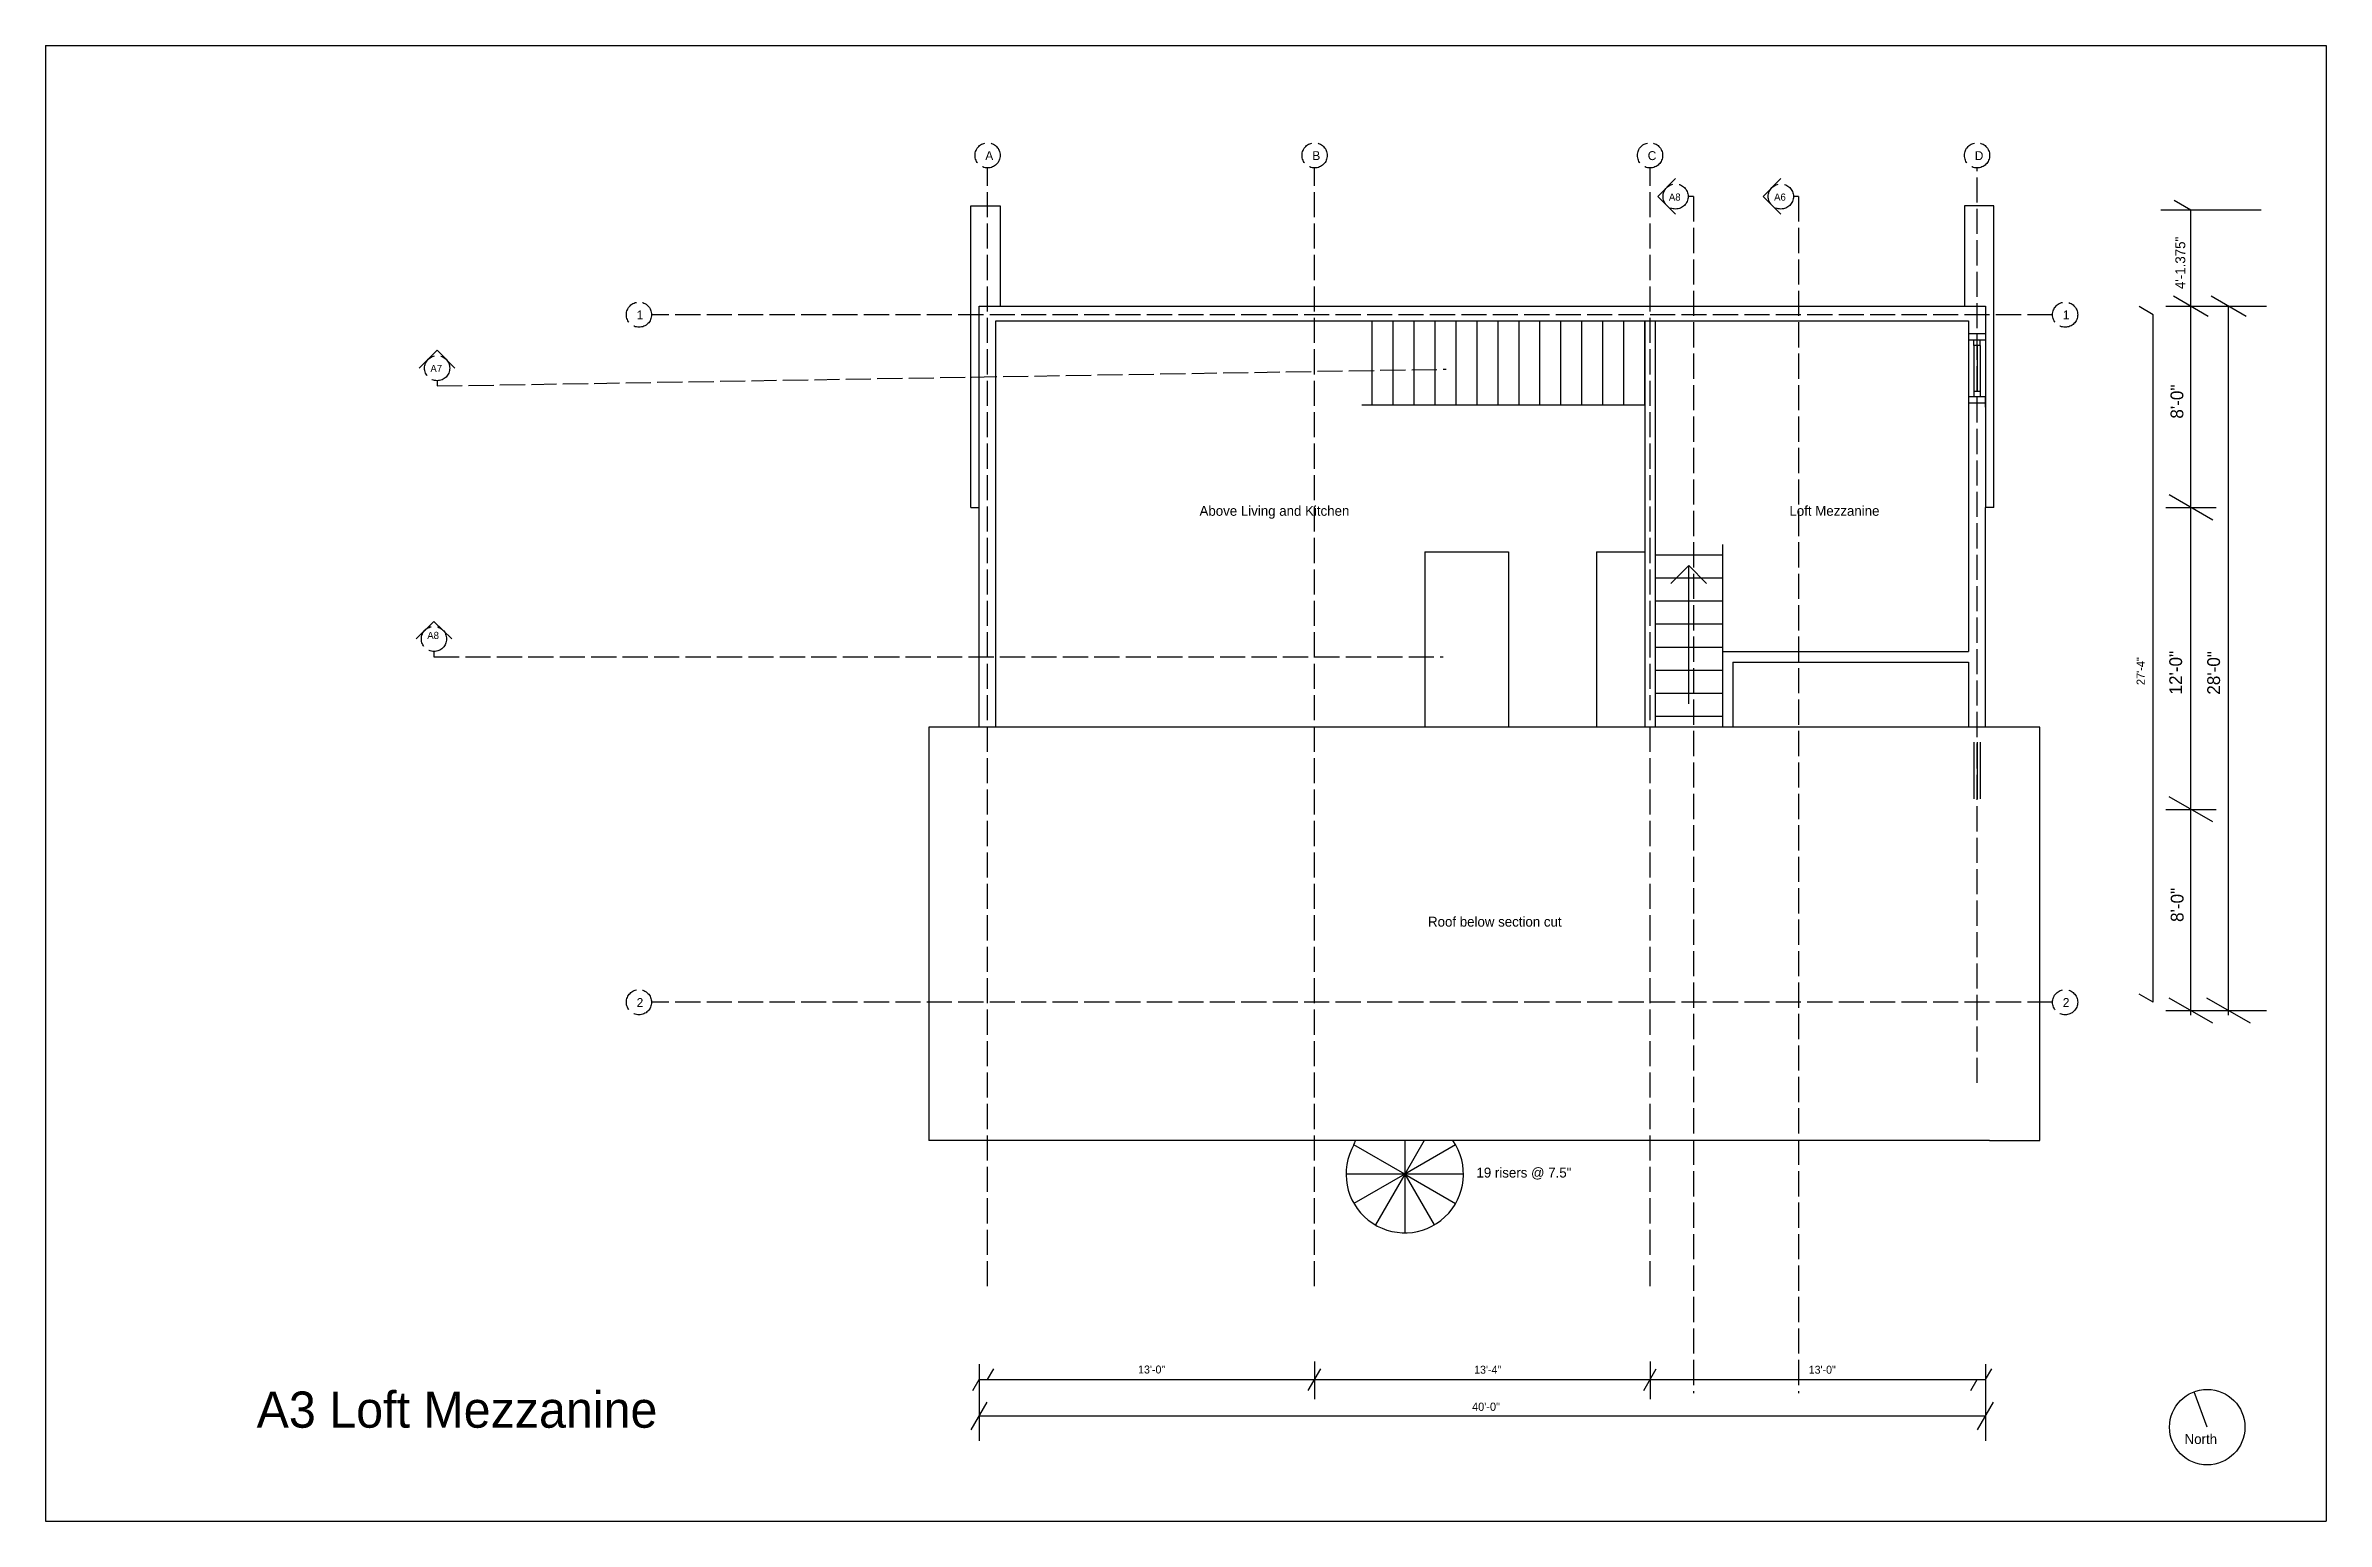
# Model space of a CAD drawing. Header units: inches. Extents: x 967 to 8475, y 452 to 3434.
# Drawn here: x 967 to 2055, y 1211 to 1915 of the extents above; entities that cross this region are included whole.
import ezdxf

# ---------------------------------------------------------------- set-up
doc = ezdxf.new("R2010")
doc.units = ezdxf.units.IN
doc.header["$MEASUREMENT"] = 0
doc.linetypes.add('ACAD_ISO02W100', pattern=[15, 12, -3])
for name, color, linetype in [('const', 7, 'Continuous'), ('e1', 7, 'Continuous'), ('e2', 251, 'Continuous'), ('glass', 172, 'Continuous'), ('grid', 252, 'ACAD_ISO02W100'), ('millwork', 253, 'Continuous'), ('stairs', 140, 'Continuous'), ('walls', 7, 'Continuous')]:
    doc.layers.add(name, color=color, linetype=linetype)

msp = doc.modelspace()

# ---------------------------------------------------------------- texts
at = {"layer": 'const', "attachment_point": 1}
for s, insert, char_height, width in [('A', (1415.2, 1864.9), 4.26, 1625.197), ('B', (1571.2, 1864.9), 4.26, 1625.197), ('C', (1731.2, 1864.9), 4.26, 1625.197), ('D', (1887.2, 1864.9), 4.26, 1625.197), ('A8', (1741.3, 1844.7), 3.41, 1300.158), ('A6', (1791.5, 1844.7), 3.41, 1300.158), ('1', (1248.9, 1788.9), 4.26, 1625.197), ('1', (1929.2, 1788.9), 4.26, 1625.197), ('A7', (1150.5, 1762.9), 3.41, 1300.158), ('\\PAbove Living and Kitchen', (1517.4, 1703.6), 4.736, 1805.775), ('\\PLoft Mezzanine', (1798.8, 1703.6), 4.736, 1805.775), ('A8', (1149, 1635.6), 3.41, 1300.158), ('\\PRoof below section cut', (1626.4, 1507.6), 4.736, 1805.775), ('2', (1248.9, 1460.9), 4.26, 1625.197), ('2', (1929.2, 1460.9), 4.26, 1625.197), ('19 risers @ 7.5"', (1649.5, 1380), 4.736, 1805.775), ('13\'-0"', (1488.1, 1285.6), 3.79, 1444.62), ('13\'-4"', (1648.4, 1285.5), 3.79, 1444.62), ('13\'-0"', (1808, 1285.5), 3.79, 1444.62), ('A3 Loft Mezzanine', (1067.6, 1273.2), 17.262, 6582.049), ('40\'-0"', (1647.4, 1267.9), 3.91, 1491.22), ('North', (1987.3, 1252.9), 4.74, 1805.775)]:
    msp.add_mtext(s, dxfattribs=dict(at, insert=insert, char_height=char_height, width=width))
at = {"layer": 'const', "attachment_point": 1, "rotation": 90}
for s, insert, char_height, width in [('4\'-1.375"', (1982.9, 1799.1), 4.74, 1805.775), ('8\'-0"', (1980.6, 1737.3), 6.11, 2330.032), ('27\'-4"', (1964.4, 1610.2), 3.91, 1491.22), ('12\'-0"', (1980, 1605.7), 6.11, 2330.032), ('28\'-0"', (1998.1, 1605.6), 6.11, 2330.032), ('8\'-0"', (1980.7, 1497.2), 6.11, 2330.032)]:
    msp.add_mtext(s, dxfattribs=dict(at, insert=insert, char_height=char_height, width=width))

# ---------------------------------------------------------------- linework, layer by layer
for p, q in [((966.9, 1915.3), (2054.9, 1915.3)), ((966.9, 1915.3), (966.9, 1211.3)), ((2054.9, 1915.3), (2054.9, 1211.3)), ((966.9, 1211.3), (2054.9, 1211.3))]:
    msp.add_line(p, q)
at = {"layer": 'const'}
for p, q in [((1990.3, 1836.7), (1982.3, 1841.3)), ((2023.9, 1836.7), (1975.9, 1836.7)), ((1990.3, 1452.7), (1990.3, 1836.7)), ((1998.6, 1786.1), (1982, 1795.7)), ((2016.6, 1786.1), (2000, 1795.7)), ((1972.3, 1786.9), (1965.6, 1790.8)), ((1972.3, 1458.9), (1972.3, 1786.9)), ((1978.3, 1790.9), (2026.3, 1790.9)), ((2008.3, 1452.7), (2008.3, 1790.9)), ((2000.7, 1688.9), (1979.9, 1700.9)), ((1978.3, 1694.9), (2002.3, 1694.9)), ((2000.7, 1544.9), (1979.9, 1556.9)), ((1978.3, 1550.9), (2002.3, 1550.9)), ((1972.3, 1458.9), (1965.6, 1462.8)), ((2000.7, 1448.9), (1979.9, 1460.9)), ((2018.7, 1448.9), (1997.9, 1460.9)), ((1978.3, 1454.9), (2026.3, 1454.9)), ((1412.3, 1286.2), (1412.3, 1249.6)), ((1416.3, 1278.9), (1419.3, 1284.1)), ((1569.3, 1273.7), (1575.3, 1284.1)), ((1729.3, 1273.7), (1735.3, 1284.1)), ((1892.3, 1286.2), (1892.3, 1249.6)), ((1892.3, 1278.9), (1895.3, 1284.1)), ((1409.3, 1273.7), (1412.3, 1278.9)), ((1412.3, 1278.9), (1892.3, 1278.9)), ((1885.3, 1273.7), (1888.3, 1278.9)), ((1408.5, 1254.9), (1416.1, 1268.2)), ((1888.5, 1254.9), (1896.1, 1268.2)), ((1412.3, 1261.6), (1892.3, 1261.6))]:
    msp.add_line(p, q, dxfattribs=at)
at = {"layer": 'e1'}
for p, q in [((1892.3, 1742.7), (1892.3, 1747.7)), ((1892.3, 1590.2), (1892.3, 1694.9))]:
    msp.add_line(p, q, dxfattribs=at)
msp.add_circle((1998.1, 1256.2), 18, dxfattribs=at)
at = {"layer": 'e2'}
for p, q in [((1408.3, 1694.9), (1408.3, 1838.9)), ((1408.3, 1838.9), (1422.3, 1838.9)), ((1422.3, 1838.9), (1422.3, 1790.9)), ((1753, 1843.3), (1750.5, 1843.3)), ((1803.2, 1843.3), (1800.7, 1843.3)), ((1896.3, 1838.9), (1882.3, 1838.9)), ((1882.3, 1838.9), (1882.3, 1790.9)), ((1896.3, 1694.9), (1896.3, 1838.9)), ((1408.3, 1694.9), (1412.3, 1694.9)), ((1896.3, 1694.9), (1892.3, 1694.9))]:
    msp.add_line(p, q, dxfattribs=at)
at = {"layer": 'glass'}
for p, q in [((1886.8, 1772.2), (1886.8, 1750.2)), ((1889.8, 1772.2), (1889.8, 1750.2)), ((1886.8, 1582.9), (1886.8, 1555.9)), ((1889.8, 1582.9), (1889.8, 1555.9))]:
    msp.add_line(p, q, dxfattribs=at)
at = {"layer": 'grid'}
for p, q in [((1416.3, 1323.4), (1416.3, 1856.9)), ((1572.3, 1323.4), (1572.3, 1856.9)), ((1732.3, 1323.4), (1732.3, 1856.9)), ((1888.3, 1420.4), (1888.3, 1856.9)), ((1753, 1843.3), (1753, 1272.4)), ((1803.2, 1843.3), (1803.2, 1272.4)), ((1924.3, 1786.9), (1256, 1786.9)), ((1153.7, 1752.9), (1635.1, 1760.9)), ((1153.7, 1755.4), (1153.7, 1752.9)), ((1152.2, 1626.2), (1152.2, 1623.7)), ((1152.2, 1623.7), (1633.7, 1623.7)), ((1924.3, 1458.9), (1256, 1458.9))]:
    msp.add_line(p, q, dxfattribs=at)
for centre in [(1416.3, 1862.9), (1572.3, 1862.9), (1732.3, 1862.9), (1888.3, 1862.9), (1744.5, 1843.3), (1794.7, 1843.3), (1250, 1786.9), (1930.3, 1786.9), (1153.7, 1761.4), (1152.2, 1632.2), (1250, 1458.9), (1930.3, 1458.9)]:
    msp.add_circle(centre, 6, dxfattribs=at)
at = {"layer": 'millwork'}
for p, q in [((1884.3, 1774.7), (1884.3, 1747.7)), ((1892.3, 1774.7), (1892.3, 1747.7)), ((1888.3, 1772.2), (1888.3, 1750.2)), ((1624.8, 1673.8), (1624.8, 1590.2)), ((1624.8, 1673.8), (1664.8, 1673.8)), ((1664.8, 1673.8), (1664.8, 1590.2)), ((1706.8, 1673.8), (1706.8, 1590.2)), ((1706.8, 1673.8), (1729.8, 1673.8)), ((1888.3, 1582.9), (1888.3, 1555.9)), ((1624.5, 1392.9), (1615.3, 1376.9)), ((1615.3, 1376.9), (1591, 1390.9)), ((1639.5, 1390.9), (1615.3, 1376.9)), ((1643.3, 1376.9), (1587.3, 1376.9)), ((1615.3, 1376.9), (1591, 1362.9)), ((1615.3, 1376.9), (1601.3, 1352.7)), ((1615.3, 1376.9), (1639.5, 1362.9)), ((1615.3, 1376.9), (1629.3, 1352.7))]:
    msp.add_line(p, q, dxfattribs=at)
for centre, radius, start, end in [((1615.3, 1376.9), 28, 150, 34.8499), ((1582.9, 1395.6), 9.33, 330, 343.3985)]:
    msp.add_arc(centre, radius, start, end, dxfattribs=at)
at = {"layer": 'stairs'}
for p, q in [((1599.8, 1743.9), (1599.8, 1783.9)), ((1609.8, 1743.9), (1609.8, 1783.9)), ((1619.8, 1743.9), (1619.8, 1783.9)), ((1629.8, 1743.9), (1629.8, 1783.9)), ((1639.8, 1743.9), (1639.8, 1783.9)), ((1649.8, 1743.9), (1649.8, 1783.9)), ((1659.8, 1743.9), (1659.8, 1783.9)), ((1669.8, 1743.9), (1669.8, 1783.9)), ((1679.8, 1743.9), (1679.8, 1783.9)), ((1689.8, 1743.9), (1689.8, 1783.9)), ((1699.8, 1743.9), (1699.8, 1783.9)), ((1709.8, 1743.9), (1709.8, 1783.9)), ((1719.8, 1743.9), (1719.8, 1783.9)), ((1729.8, 1743.9), (1729.8, 1783.9)), ((1594.8, 1743.9), (1729.8, 1743.9)), ((1766.8, 1672.2), (1734.8, 1672.2)), ((1766.8, 1661.2), (1734.8, 1661.2)), ((1766.8, 1650.2), (1734.8, 1650.2)), ((1766.8, 1639.2), (1734.8, 1639.2)), ((1766.8, 1628.2), (1734.8, 1628.2)), ((1766.8, 1617.2), (1734.8, 1617.2)), ((1766.8, 1606.2), (1734.8, 1606.2)), ((1766.8, 1595.2), (1734.8, 1595.2))]:
    msp.add_line(p, q, dxfattribs=at)
at = {"layer": 'walls'}
for p, q in [((1744.5, 1851.8), (1736, 1843.3)), ((1794.7, 1851.8), (1786.2, 1843.3)), ((1744.5, 1834.8), (1736, 1843.3)), ((1794.7, 1834.8), (1786.2, 1843.3)), ((1412.3, 1590.2), (1412.3, 1790.9)), ((1412.3, 1790.9), (1892.3, 1790.9)), ((1892.3, 1790.9), (1892.3, 1774.7)), ((1420.3, 1590.2), (1420.3, 1783.9)), ((1420.3, 1783.9), (1884.3, 1783.9)), ((1729.8, 1783.9), (1729.8, 1590.2)), ((1734.8, 1783.9), (1734.8, 1590.2)), ((1884.3, 1783.9), (1884.3, 1774.7)), ((1892.3, 1777.7), (1884.3, 1777.7)), ((1892.3, 1774.7), (1884.3, 1774.7)), ((1886.8, 1772.2), (1886.8, 1774.7)), ((1889.8, 1772.2), (1889.8, 1774.7)), ((1145.2, 1761.4), (1153.7, 1769.9)), ((1162.2, 1761.4), (1153.7, 1769.9)), ((1889.8, 1772.2), (1886.8, 1772.2)), ((1884.3, 1747.7), (1884.3, 1742.7)), ((1892.3, 1747.7), (1884.3, 1747.7)), ((1884.3, 1747.7), (1884.3, 1626.2)), ((1892.3, 1744.7), (1884.3, 1744.7)), ((1889.8, 1750.2), (1886.8, 1750.2)), ((1886.8, 1750.2), (1886.8, 1747.7)), ((1889.8, 1750.2), (1889.8, 1747.7)), ((1892.3, 1747.7), (1892.3, 1694.9)), ((1766.8, 1677.2), (1766.8, 1590.2)), ((1742.3, 1658.7), (1750.8, 1667.2)), ((1750.8, 1601.2), (1750.8, 1667.2)), ((1759.3, 1658.7), (1750.8, 1667.2)), ((1143.7, 1632.2), (1152.2, 1640.6)), ((1160.7, 1632.2), (1152.2, 1640.6)), ((1766.8, 1626.2), (1884.3, 1626.2)), ((1771.8, 1621.2), (1884.3, 1621.2)), ((1771.8, 1621.2), (1771.8, 1590.2)), ((1884.3, 1621.2), (1884.3, 1590.2)), ((1918.3, 1590.2), (1388.3, 1590.2)), ((1388.3, 1590.2), (1388.3, 1392.9)), ((1918.3, 1392.9), (1918.3, 1590.2)), ((1894.3, 1392.9), (1388.3, 1392.9)), ((1615.3, 1392.9), (1615.3, 1348.9)), ((1894.3, 1392.9), (1918.3, 1392.9)), ((1572.3, 1287.5), (1572.3, 1269.5)), ((1732.3, 1287.5), (1732.3, 1269.5)), ((1998.1, 1256.2), (1991.9, 1273.1))]:
    msp.add_line(p, q, dxfattribs=at)

msp.set_redraw_order([(e.dxf.handle, doc.entitydb.next_handle()) for e in msp.query("TEXT MTEXT ATTDEF DIMENSION ARC_DIMENSION")])  # texts and dimensions are drawn at this point

doc.saveas('drawing.dxf')
